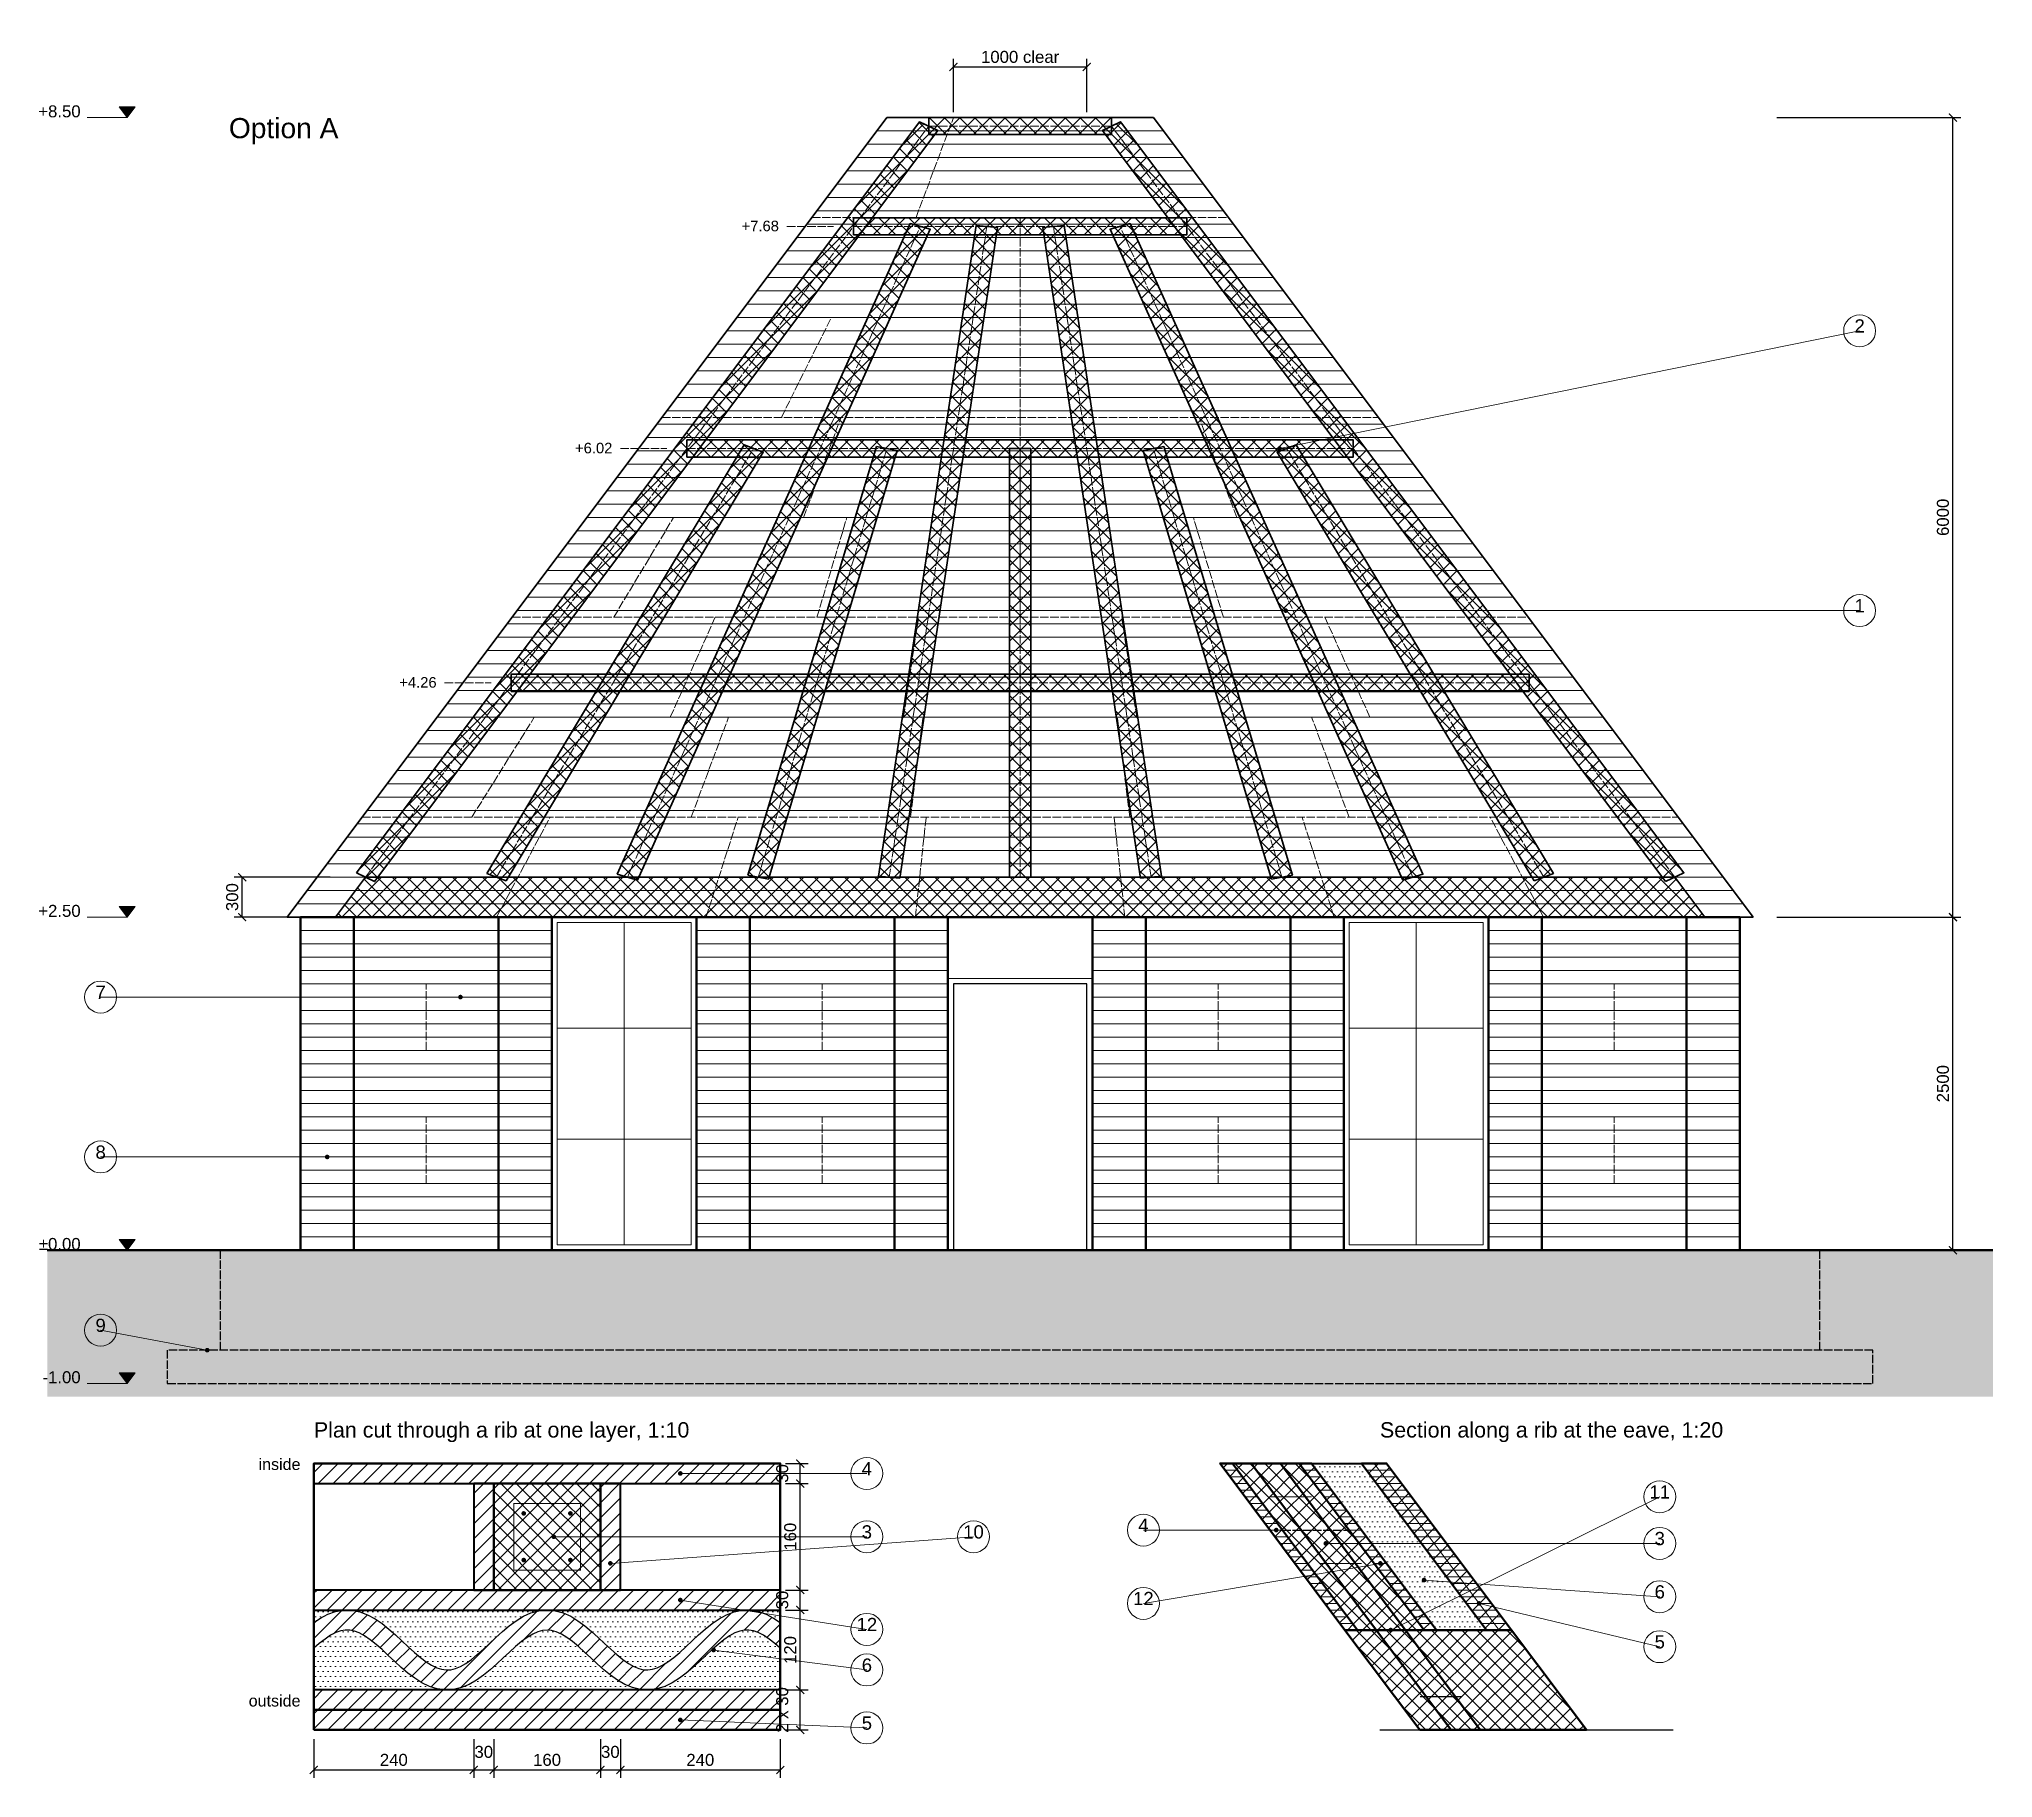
# Model space of a CAD drawing. Header units: millimetres. Extents: x -7362 to 7300, y -6460 to 6589.
import ezdxf
from ezdxf.enums import TextEntityAlignment as Align

# ---------------------------------------------------------------- set-up
doc = ezdxf.new("R2010")
doc.units = ezdxf.units.MM
doc.linetypes.add('DASHED', pattern=[1.524, 1.27, -0.254])
for name, color, linetype, lineweight in [('ANNOTATION', 4, 'CONTINUOUS', 18), ('BACKGROUND', 9, 'CONTINUOUS', 13), ('DIMS', 3, 'CONTINUOUS', 18), ('HATCH-CAST', 7, 'CONTINUOUS', 9), ('HATCH-EARTH', 8, 'CONTINUOUS', 9), ('HATCH-INSULATION', 7, 'Continuous', 9), ('HATCH-PRINTED', 7, 'CONTINUOUS', 9), ('HIDDEN-AXIS', 8, 'DASHED', 18), ('LINES', 7, 'CONTINUOUS', 25), ('OUTLINE-CUT', 7, 'CONTINUOUS', 50), ('OUTLINE-FINE', 7, 'CONTINUOUS', 25), ('PRINT-LAYERS', 7, 'CONTINUOUS', 9), ('PRINTED-BEAD', 7, 'CONTINUOUS', 25), ('REBAR', 1, 'CONTINUOUS', 0), ('TEXT', 7, 'CONTINUOUS', 18)]:
    doc.layers.add(name, color=color, linetype=linetype, lineweight=lineweight)
doc.styles.get("Standard").update_dxf_attribs({"font": 'arial.ttf'})
doc.dimstyles.new('PYR-1-50', dxfattribs={"dimscale": 50, "dimtxt": 1.8, "dimasz": 1.2, "dimexe": 1.2, "dimexo": 0.8, "dimgap": 0.6, "dimtad": 1, "dimdec": 0, "dimtxsty": 'Standard', "dimblk": 'ARCHTICK', "dimcen": 2.5, "dimclrd": 3, "dimclre": 3, "dimclrt": 7, "dimazin": 3, "dimtfac": 1, "dimtmove": 0, "dimatfit": 3})

msp = doc.modelspace()

# ---------------------------------------------------------------- texts
at = {"layer": 'ANNOTATION', "ltscale": 50}
for s, p in [('+8.50', (-7050, 5975)), ('+2.50', (-7050, -25)), ('±0.00', (-7050, -2525)), ('-1.00', (-7050, -3525))]:
    msp.add_text(s, height=90, dxfattribs=at).set_placement(p, align=Align.BOTTOM_RIGHT)
for s, height, p in [('2', 99.4, (6300, 4356.8)), ('1', 99.4, (6300, 2256.8)), ('7', 99.4, (-6900, -643.2)), ('8', 99.4, (-6900, -1843.2)), ('9', 99.4, (-6900, -3143.2)), ('4', 99.4, (-1150, -4218.2)), ('11', 99.36, (4800, -4393.2)), ('4', 99.4, (925, -4643.2)), ('3', 99.4, (-1150, -4693.2)), ('10', 99.36, (-350, -4693.2)), ('3', 99.4, (4800, -4743.2)), ('12', 99.36, (925, -5193.2)), ('6', 99.4, (4800, -5143.2)), ('12', 99.36, (-1150, -5388.2)), ('5', 99.4, (4800, -5518.2)), ('6', 99.4, (-1150, -5693.2)), ('5', 99.4, (-1150, -6128.2))]:
    msp.add_text(s, height=height, dxfattribs=at).set_placement(p, align=Align.BOTTOM_CENTER)
at = {"layer": 'TEXT', "ltscale": 50}
for s, height, p in [('Option A', 151.2, (-5937.5, 5800)), ('Plan cut through a rib at one layer, 1:10', 115.2, (-5300, -3940)), ('Section along a rib at the eave, 1:20', 115.2, (2700, -3940))]:
    msp.add_text(s, height=height, dxfattribs=at).set_placement(p, align=Align.BOTTOM_LEFT)
for s, height, p in [('+7.68', 79.2, (-1810, 5123.3)), ('+6.02', 79.2, (-3060, 3456.7)), ('+4.26', 79.2, (-4378.8, 1698.3)), ('inside', 86.4, (-5400, -4175)), ('outside', 86.4, (-5400, -5950))]:
    msp.add_text(s, height=height, dxfattribs=at).set_placement(p, align=Align.BOTTOM_RIGHT)

# ---------------------------------------------------------------- blocks, each defined once
blk = doc.blocks.new('_ARCHTICK')
at = {"color": 0, "linetype": 'BYBLOCK', "const_width": 0.15}
blk.add_lwpolyline([(-0.5, -0.5), (0.5, 0.5)], dxfattribs=at)

# ---------------------------------------------------------------- dimensions: what is measured, and where the dimension line sits
at = {"layer": 'DIMS'}
msp.add_linear_dim(base=(-500, 6380), p1=(-500, 6000), p2=(500, 6000), text='<> clear', dimstyle='PYR-1-50', dxfattribs=at).render()
for base, p1, p2 in [((7000, 0), (5637.5, 0), (5637.5, 6000)), ((-5837.5, 0), (-5137.5, 0), (-5137.5, 300)), ((7000, -2500), (6100, -2500), (6100, 0))]:
    msp.add_linear_dim(base=base, p1=p1, p2=p2, angle=90, dimstyle='PYR-1-50', dxfattribs=at).render()
for base, p1, p2 in [((-1650, -4250), (-1800, -4250), (-1800, -4100)), ((-1650, -5050), (-1800, -5050), (-1800, -4250)), ((-1650, -5200), (-1800, -5200), (-1800, -5050)), ((-1650, -5800), (-1800, -5800), (-1800, -5200))]:
    msp.add_linear_dim(base=base, p1=p1, p2=p2, angle=90, dimstyle='PYR-1-50', override={"dimlfac": 0.2}, dxfattribs=at).render()
msp.add_linear_dim(base=(-1650, -6100), p1=(-1800, -6100), p2=(-1800, -5800), angle=90, text='2 x 30', dimstyle='PYR-1-50', override={"dimlfac": 0.2}, dxfattribs=at).render()
for base, p1, p2 in [((-5300, -6400), (-5300, -6130), (-4100, -6130)), ((-4100, -6400), (-4100, -6130), (-3950, -6130)), ((-3950, -6400), (-3950, -6130), (-3150, -6130)), ((-3150, -6400), (-3150, -6130), (-3000, -6130)), ((-3000, -6400), (-3000, -6130), (-1800, -6130))]:
    msp.add_linear_dim(base=base, p1=p1, p2=p2, dimstyle='PYR-1-50', override={"dimlfac": 0.2}, dxfattribs=at).render()

# ---------------------------------------------------------------- hatches: boundary and pattern name
at = {"layer": 'ANNOTATION', "ltscale": 50}
h = msp.add_hatch(color=7, dxfattribs=at)
h.dxf.hatch_style = 1
h.paths.add_polyline_path([(-6700, 6000), (-6760, 6080), (-6640, 6080)])
h = msp.add_hatch(color=7, dxfattribs=at)
h.dxf.hatch_style = 1
edge = h.paths.add_edge_path()
edge.add_arc((1946.5, 3516.7), 17.5, 0, 360)
h = msp.add_hatch(color=7, dxfattribs=at)
h.dxf.hatch_style = 1
edge = h.paths.add_edge_path()
edge.add_arc((1992.7, 2300), 17.5, 0, 360)
h = msp.add_hatch(color=7, dxfattribs=at)
h.dxf.hatch_style = 1
h.paths.add_polyline_path([(-6700, 0), (-6760, 80), (-6640, 80)])
h = msp.add_hatch(color=7, dxfattribs=at)
h.dxf.hatch_style = 1
edge = h.paths.add_edge_path()
edge.add_arc((-4200, -600), 17.5, 0, 360)
h = msp.add_hatch(color=7, dxfattribs=at)
h.dxf.hatch_style = 1
edge = h.paths.add_edge_path()
edge.add_arc((-5200, -1800), 17.5, 0, 360)
h = msp.add_hatch(color=7, dxfattribs=at)
h.dxf.hatch_style = 1
h.paths.add_polyline_path([(-6700, -2500), (-6760, -2420), (-6640, -2420)])
h = msp.add_hatch(color=7, dxfattribs=at)
h.dxf.hatch_style = 1
edge = h.paths.add_edge_path()
edge.add_arc((-6100, -3250), 17.5, 0, 360)
h = msp.add_hatch(color=7, dxfattribs=at)
h.dxf.hatch_style = 1
h.paths.add_polyline_path([(-6700, -3500), (-6760, -3420), (-6640, -3420)])
h = msp.add_hatch(color=7, dxfattribs=at)
h.dxf.hatch_style = 1
edge = h.paths.add_edge_path()
edge.add_arc((-2550, -4175), 17.5, 0, 360)
h = msp.add_hatch(color=7, dxfattribs=at)
h.dxf.hatch_style = 1
edge = h.paths.add_edge_path()
edge.add_arc((-3500, -4650), 17.5, 0, 360)
h = msp.add_hatch(color=7, dxfattribs=at)
h.dxf.hatch_style = 1
edge = h.paths.add_edge_path()
edge.add_arc((1921.9, -4600), 17.5, 0, 360)
h = msp.add_hatch(color=7, dxfattribs=at)
h.dxf.hatch_style = 1
edge = h.paths.add_edge_path()
edge.add_arc((2293.8, -4700), 17.5, 0, 360)
h = msp.add_hatch(color=7, dxfattribs=at)
h.dxf.hatch_style = 1
edge = h.paths.add_edge_path()
edge.add_arc((-3075, -4850), 17.5, 0, 360)
h = msp.add_hatch(color=7, dxfattribs=at)
h.dxf.hatch_style = 1
edge = h.paths.add_edge_path()
edge.add_arc((2703.1, -4850), 17.5, 0, 360)
h = msp.add_hatch(color=7, dxfattribs=at)
h.dxf.hatch_style = 1
edge = h.paths.add_edge_path()
edge.add_arc((3031.2, -4975), 17.5, 0, 360)
h = msp.add_hatch(color=7, dxfattribs=at)
h.dxf.hatch_style = 1
edge = h.paths.add_edge_path()
edge.add_arc((-2550, -5125), 17.5, 0, 360)
h = msp.add_hatch(color=7, dxfattribs=at)
h.dxf.hatch_style = 1
edge = h.paths.add_edge_path()
edge.add_arc((3443.8, -5150), 17.5, 0, 360)
h = msp.add_hatch(color=7, dxfattribs=at)
h.dxf.hatch_style = 1
edge = h.paths.add_edge_path()
edge.add_arc((2781.2, -5350), 17.5, 0, 360)
h = msp.add_hatch(color=7, dxfattribs=at)
h.dxf.hatch_style = 1
edge = h.paths.add_edge_path()
edge.add_arc((-2300, -5500), 17.5, 0, 360)
h = msp.add_hatch(color=7, dxfattribs=at)
h.dxf.hatch_style = 1
edge = h.paths.add_edge_path()
edge.add_arc((-2550, -6025), 17.5, 0, 360)
at = {"layer": 'HATCH-CAST', "ltscale": 50}
h = msp.add_hatch(dxfattribs=at)
h.set_pattern_fill('ANSI37', scale=25.197)
h.paths.add_polyline_path([(-3677.5, 1822.3), (-3818.8, 1822.3), (-3818.8, 1694.3), (-3773.5, 1694.3), (-4819.2, 300), (-4912.5, 300), (-4981.1, 332.9), (-754.1, 5968.9), (-685.5, 5936), (-685.5, 5872), (-640.2, 5872), (-1108.7, 5247.3), (-1250, 5247.3), (-1250, 5119.3), (-1204.7, 5119.3), (-2358.7, 3580.7), (-2500, 3580.7), (-2500, 3452.7), (-2454.7, 3452.7)])
h = msp.add_hatch(dxfattribs=at)
h.set_pattern_fill('ANSI37', scale=25.197)
h.paths.add_polyline_path([(685.5, 5872), (-685.5, 5872), (-685.5, 6000), (685.5, 6000)])
h = msp.add_hatch(dxfattribs=at)
h.set_pattern_fill('ANSI37', scale=25.197)
h.paths.add_polyline_path([(3773.5, 1694.3), (3818.8, 1694.3), (3818.8, 1822.3), (3677.5, 1822.3), (2454.7, 3452.7), (2500, 3452.7), (2500, 3580.7), (2358.7, 3580.7), (1204.7, 5119.3), (1250, 5119.3), (1250, 5247.3), (1108.7, 5247.3), (640.2, 5872), (685.5, 5872), (685.5, 5936), (754.1, 5968.9), (4981.1, 332.9), (4912.5, 300), (4819.2, 300)])
h = msp.add_hatch(dxfattribs=at)
h.set_pattern_fill('ANSI37', scale=25.197)
h.paths.add_polyline_path([(-1250, 5247.3), (1250, 5247.3), (1250, 5119.3), (-1250, 5119.3)])
h = msp.add_hatch(dxfattribs=at)
h.set_pattern_fill('ANSI37', scale=25.197)
h.paths.add_polyline_path([(-1556.2, 3580.7), (-863.8, 5119.3), (-693.8, 5119.3), (-1386.2, 3580.7)])
h = msp.add_hatch(dxfattribs=at)
h.set_pattern_fill('ANSI37', scale=25.197)
h.paths.add_polyline_path([(-571, 3580.7), (-340.2, 5119.3), (-179, 5119.3), (-409.8, 3580.7)])
h = msp.add_hatch(dxfattribs=at)
h.set_pattern_fill('ANSI37', scale=25.197)
h.paths.add_polyline_path([(409.8, 3580.7), (179, 5119.3), (340.2, 5119.3), (571, 3580.7)])
h = msp.add_hatch(dxfattribs=at)
h.set_pattern_fill('ANSI37', scale=25.197)
h.paths.add_polyline_path([(1386.2, 3580.7), (693.8, 5119.3), (863.8, 5119.3), (1556.2, 3580.7)])
h = msp.add_hatch(dxfattribs=at)
h.set_pattern_fill('ANSI37', scale=25.197)
h.paths.add_polyline_path([(2500, 3580.7), (2500, 3452.7), (-2500, 3452.7), (-2500, 3580.7)])
h = msp.add_hatch(dxfattribs=at)
h.set_pattern_fill('ANSI37', scale=25.197)
h.paths.add_polyline_path([(-2127.1, 3452.7), (-1949.7, 3452.7), (-2927.9, 1822.3), (-3105.3, 1822.3)])
h = msp.add_hatch(dxfattribs=at)
h.set_pattern_fill('ANSI37', scale=25.197)
h.paths.add_polyline_path([(-1613.8, 3452.7), (-1443.8, 3452.7), (-2177.4, 1822.3), (-2347.5, 1822.3)])
h = msp.add_hatch(dxfattribs=at)
h.set_pattern_fill('ANSI37', scale=25.197)
h.paths.add_polyline_path([(-1101.5, 3452.7), (-936.9, 3452.7), (-1426, 1822.3), (-1590.6, 1822.3)])
h = msp.add_hatch(dxfattribs=at)
h.set_pattern_fill('ANSI37', scale=25.197)
h.paths.add_polyline_path([(-429, 3452.7), (-673.6, 1822.3), (-834.7, 1822.3), (-590.2, 3452.7)])
h = msp.add_hatch(dxfattribs=at)
h.set_pattern_fill('ANSI37', scale=25.197)
h.paths.add_polyline_path([(-80, 3452.7), (80, 3452.7), (80, 1822.3), (-80, 1822.3)])
h = msp.add_hatch(dxfattribs=at)
h.set_pattern_fill('ANSI37', scale=25.197)
h.paths.add_polyline_path([(429, 3452.7), (590.2, 3452.7), (834.7, 1822.3), (673.6, 1822.3)])
h = msp.add_hatch(dxfattribs=at)
h.set_pattern_fill('ANSI37', scale=25.197)
h.paths.add_polyline_path([(936.9, 3452.7), (1101.5, 3452.7), (1590.6, 1822.3), (1426, 1822.3)])
h = msp.add_hatch(dxfattribs=at)
h.set_pattern_fill('ANSI37', scale=25.197)
h.paths.add_polyline_path([(1613.8, 3452.7), (2347.5, 1822.3), (2177.4, 1822.3), (1443.8, 3452.7)])
h = msp.add_hatch(dxfattribs=at)
h.set_pattern_fill('ANSI37', scale=25.197)
h.paths.add_polyline_path([(1949.7, 3452.7), (2127.1, 3452.7), (3105.3, 1822.3), (2927.9, 1822.3)])
h = msp.add_hatch(dxfattribs=at)
h.set_pattern_fill('ANSI37', scale=25.197)
h.paths.add_polyline_path([(3818.8, 1694.3), (-3818.8, 1694.3), (-3818.8, 1822.3), (3818.8, 1822.3)])
h = msp.add_hatch(dxfattribs=at)
h.set_pattern_fill('ANSI37', scale=25.197)
h.paths.add_polyline_path([(-3841.3, 300), (-3930, 300), (-4002.1, 327.7), (-3182.1, 1694.3), (-3004.7, 1694.3)])
h = msp.add_hatch(dxfattribs=at)
h.set_pattern_fill('ANSI37', scale=25.197)
h.paths.add_polyline_path([(-2405.1, 1694.3), (-2235, 1694.3), (-2862.5, 300), (-2947.5, 300), (-3022.8, 321.7)])
h = msp.add_hatch(dxfattribs=at)
h.set_pattern_fill('ANSI37', scale=25.197)
h.paths.add_polyline_path([(-1965, 300), (-2042.8, 314.9), (-1629, 1694.3), (-1464.4, 1694.3), (-1882.7, 300)])
h = msp.add_hatch(dxfattribs=at)
h.set_pattern_fill('ANSI37', scale=25.197)
h.paths.add_polyline_path([(-901.9, 300), (-982.5, 300), (-1061.9, 307.6), (-853.9, 1694.3), (-692.8, 1694.3)])
h = msp.add_hatch(dxfattribs=at)
h.set_pattern_fill('ANSI37', scale=25.197)
h.paths.add_polyline_path([(80, 1694.3), (80, 300), (-80, 300), (-80, 1694.3)])
h = msp.add_hatch(dxfattribs=at)
h.set_pattern_fill('ANSI37', scale=25.197)
h.paths.add_polyline_path([(901.9, 300), (692.8, 1694.3), (853.9, 1694.3), (1061.9, 307.6), (982.5, 300)])
h = msp.add_hatch(dxfattribs=at)
h.set_pattern_fill('ANSI37', scale=25.197)
h.paths.add_polyline_path([(1965, 300), (1882.7, 300), (1464.4, 1694.3), (1629, 1694.3), (2042.8, 314.9)])
h = msp.add_hatch(dxfattribs=at)
h.set_pattern_fill('ANSI37', scale=25.197)
h.paths.add_polyline_path([(3022.8, 321.7), (2947.5, 300), (2862.5, 300), (2235, 1694.3), (2405.1, 1694.3)])
h = msp.add_hatch(dxfattribs=at)
h.set_pattern_fill('ANSI37', scale=25.197)
h.paths.add_polyline_path([(4002.1, 327.7), (3930, 300), (3841.3, 300), (3004.7, 1694.3), (3182.1, 1694.3)])
h = msp.add_hatch(dxfattribs=at)
h.set_pattern_fill('ANSI37', scale=25.197)
h.paths.add_polyline_path([(-5137.5, 0), (-4912.5, 300), (4912.5, 300), (5137.5, 0)])
h = msp.add_hatch(dxfattribs=at)
h.set_pattern_fill('ANSI37', scale=25.197)
h.paths.add_polyline_path([(2531.2, -5350), (1593.8, -4100), (2093.8, -4100), (3031.2, -5350)])
h = msp.add_hatch(dxfattribs=at)
h.set_pattern_fill('ANSI37', scale=25.197)
h.paths.add_polyline_path([(-3150, -4250), (-3150, -5050), (-3950, -5050), (-3950, -4250)])
h = msp.add_hatch(dxfattribs=at)
h.set_pattern_fill('ANSI37', scale=25.197)
h.paths.add_polyline_path([(2437.5, -5350), (2531.2, -5350), (3031.2, -5350), (3687.5, -5350), (4250, -6100), (3000, -6100)])
at = {"layer": 'HATCH-EARTH', "ltscale": 50}
h = msp.add_hatch(dxfattribs=at)
h.set_pattern_fill('EARTH', scale=37.795)
h.paths.add_polyline_path([(5400, -2500), (7300, -2500), (7300, -3600), (-7300, -3600), (-7300, -2500), (-5400, -2500), (-5000, -2500), (-3914.3, -2500), (-3514.3, -2500), (-2428.6, -2500), (-2028.6, -2500), (-942.9, -2500), (-542.9, -2500), (-500, -2500), (500, -2500), (542.9, -2500), (942.9, -2500), (2028.6, -2500), (2428.6, -2500), (3514.3, -2500), (3914.3, -2500), (5000, -2500)])
at = {"layer": 'HATCH-INSULATION', "ltscale": 50}
h = msp.add_hatch(dxfattribs=at)
h.set_pattern_fill('DOTS', scale=23.622)
h.paths.add_polyline_path([(2562.5, -4100), (3500, -5350), (3125, -5350), (2187.5, -4100)])
h = msp.add_hatch(dxfattribs=at)
h.set_pattern_fill('DOTS', scale=23.622)
h.paths.add_polyline_path([(-4160.4, -5600.7), (-4200.6, -5623.8), (-4238.2, -5639.3), (-4273.3, -5647.7), (-4307.1, -5649.5), (-4341.2, -5645), (-4377.3, -5633.7), (-4416, -5615), (-4457.2, -5588.9), (-4500.5, -5556.1), (-4545.3, -5517.8), (-4591.5, -5475.5), (-4638.8, -5431.1), (-4687.2, -5386.1), (-4736.8, -5342.4), (-4787.9, -5301.7), (-4840.9, -5265.6), (-4896.2, -5235.6), (-4954.2, -5213.7), (-5014.5, -5201.6), (-5075.8, -5200.7), (-5136.4, -5211.1), (-5194.8, -5231.6), (-5250.5, -5260.4), (-5300, -5293.1), (-5300, -5200), (-3553.5, -5200), (-3611.1, -5205.4), (-3670.5, -5221.8), (-3727.4, -5247.3), (-3781.7, -5280.1), (-3833.8, -5318.4), (-3884.2, -5360.6), (-3933.3, -5405), (-3981.3, -5450), (-4028.1, -5493.7), (-4073.7, -5534.5), (-4118, -5570.6)])
h = msp.add_hatch(dxfattribs=at)
h.set_pattern_fill('DOTS', scale=23.622)
h.paths.add_polyline_path([(-2461.2, -5431.1), (-2508.5, -5475.5), (-2554.7, -5517.8), (-2599.5, -5556.1), (-2642.8, -5588.9), (-2684, -5615), (-2722.7, -5633.7), (-2758.8, -5645), (-2792.9, -5649.5), (-2826.7, -5647.7), (-2861.8, -5639.3), (-2899.4, -5623.8), (-2939.6, -5600.7), (-2982, -5570.6), (-3026.3, -5534.5), (-3071.9, -5493.7), (-3118.7, -5450), (-3166.7, -5405), (-3215.8, -5360.6), (-3266.2, -5318.4), (-3318.3, -5280.1), (-3372.6, -5247.3), (-3429.5, -5221.8), (-3488.9, -5205.4), (-3546.5, -5200), (-1800, -5200), (-1800, -5293.1), (-1849.5, -5260.4), (-1905.2, -5231.6), (-1963.6, -5211.1), (-2024.2, -5200.7), (-2085.5, -5201.6), (-2145.8, -5213.7), (-2203.8, -5235.6), (-2259.1, -5265.6), (-2312.1, -5301.7), (-2363.2, -5342.4), (-2412.8, -5386.1)])
h = msp.add_hatch(dxfattribs=at)
h.set_pattern_fill('DOTS', scale=23.622)
h.paths.add_polyline_path([(-4833.2, -5457.5), (-4787.8, -5497.4), (-4741.2, -5540.7), (-4693.5, -5585.5), (-4644.7, -5630.2), (-4594.5, -5673), (-4542.8, -5712.2), (-4489, -5746.3), (-4432.7, -5773.5), (-4373.8, -5792), (-4313.5, -5800), (-5300, -5800), (-5300, -5486.5), (-5259.8, -5451.6), (-5216.2, -5417.5), (-5174.5, -5389.9), (-5135.2, -5369.6), (-5098.6, -5356.8), (-5064.2, -5350.9), (-5030.5, -5351.4), (-4995.8, -5358.3), (-4958.8, -5372.3), (-4919.1, -5393.8), (-4877.1, -5422.5)])
h = msp.add_hatch(dxfattribs=at)
h.set_pattern_fill('DOTS', scale=23.622)
h.paths.add_polyline_path([(-3657.6, -5380.5), (-3619.5, -5363.3), (-3583.9, -5353.5), (-3550, -5350.3), (-3516.1, -5353.5), (-3480.5, -5363.3), (-3442.4, -5380.5), (-3401.7, -5405), (-3358.8, -5436.5), (-3314.2, -5473.8), (-3268.3, -5515.3), (-3221.3, -5559.5), (-3173.1, -5604.5), (-3123.7, -5648.5), (-3073, -5690), (-3020.4, -5727.3), (-2965.6, -5758.7), (-2908.2, -5782.5), (-2848.3, -5796.8), (-2788.4, -5800), (-4311.6, -5800), (-4251.7, -5796.8), (-4191.8, -5782.5), (-4134.4, -5758.7), (-4079.6, -5727.3), (-4027, -5690), (-3976.3, -5648.5), (-3926.9, -5604.5), (-3878.7, -5559.5), (-3831.7, -5515.3), (-3785.8, -5473.8), (-3741.2, -5436.5), (-3698.3, -5405)])
h = msp.add_hatch(dxfattribs=at)
h.set_pattern_fill('DOTS', scale=23.622)
h.paths.add_polyline_path([(-2180.9, -5393.8), (-2141.2, -5372.3), (-2104.2, -5358.3), (-2069.5, -5351.4), (-2035.8, -5350.9), (-2001.4, -5356.8), (-1964.8, -5369.6), (-1925.5, -5389.9), (-1883.8, -5417.5), (-1840.2, -5451.6), (-1800, -5486.5), (-1800, -5800), (-2786.5, -5800), (-2726.2, -5792), (-2667.3, -5773.5), (-2611, -5746.3), (-2557.2, -5712.2), (-2505.5, -5673), (-2455.3, -5630.2), (-2406.5, -5585.5), (-2358.8, -5540.7), (-2312.2, -5497.4), (-2266.8, -5457.5), (-2222.9, -5422.5)])
at = {"layer": 'HATCH-PRINTED', "ltscale": 50}
h = msp.add_hatch(dxfattribs=at)
h.set_pattern_fill('ANSI31', scale=25.197)
h.paths.add_polyline_path([(-5300, -4250), (-5300, -4100), (-1800, -4100), (-1800, -4250), (-3000, -4250), (-3150, -4250), (-3950, -4250), (-4100, -4250)])
h = msp.add_hatch(dxfattribs=at)
h.set_pattern_fill('ANSI31', scale=25.197)
h.paths.add_polyline_path([(1500, -4100), (1593.8, -4100), (2531.2, -5350), (2437.5, -5350)])
h = msp.add_hatch(dxfattribs=at)
h.set_pattern_fill('ANSI31', scale=25.197)
h.paths.add_polyline_path([(3031.2, -5350), (2093.8, -4100), (2187.5, -4100), (3125, -5350)])
h = msp.add_hatch(dxfattribs=at)
h.set_pattern_fill('ANSI31', scale=25.197)
h.paths.add_polyline_path([(3687.5, -5350), (3500, -5350), (2562.5, -4100), (2750, -4100)])
h = msp.add_hatch(dxfattribs=at)
h.set_pattern_fill('ANSI31', scale=25.197)
h.paths.add_polyline_path([(-4100, -5050), (-4100, -4250), (-3950, -4250), (-3950, -5050)])
h = msp.add_hatch(dxfattribs=at)
h.set_pattern_fill('ANSI31', scale=25.197)
h.paths.add_polyline_path([(-3150, -5050), (-3150, -4250), (-3000, -4250), (-3000, -5050)])
h = msp.add_hatch(dxfattribs=at)
h.set_pattern_fill('ANSI31', scale=25.197)
h.paths.add_polyline_path([(-4100, -5050), (-3950, -5050), (-3150, -5050), (-3000, -5050), (-1800, -5050), (-1800, -5200), (-5300, -5200), (-5300, -5050)])
h = msp.add_hatch(dxfattribs=at)
h.set_pattern_fill('ANSI31', scale=25.197)
h.paths.add_polyline_path([(-4545.3, -5517.8), (-4500.5, -5556.1), (-4457.2, -5588.9), (-4416, -5615), (-4377.3, -5633.7), (-4341.2, -5645), (-4307.1, -5649.5), (-4273.3, -5647.7), (-4238.2, -5639.3), (-4200.6, -5623.8), (-4160.4, -5600.7), (-4118, -5570.6), (-4073.7, -5534.5), (-4028.1, -5493.7), (-3981.3, -5450), (-3933.3, -5405), (-3884.2, -5360.6), (-3833.8, -5318.4), (-3781.7, -5280.1), (-3727.4, -5247.3), (-3670.5, -5221.8), (-3611.1, -5205.4), (-3553.5, -5200), (-3546.5, -5200), (-3488.9, -5205.4), (-3429.5, -5221.8), (-3372.6, -5247.3), (-3318.3, -5280.1), (-3266.2, -5318.4), (-3215.8, -5360.6), (-3166.7, -5405), (-3118.7, -5450), (-3071.9, -5493.7), (-3026.3, -5534.5), (-2982, -5570.6), (-2939.6, -5600.7), (-2899.4, -5623.8), (-2861.8, -5639.3), (-2826.7, -5647.7), (-2792.9, -5649.5), (-2758.8, -5645), (-2722.7, -5633.7), (-2684, -5615), (-2642.8, -5588.9), (-2599.5, -5556.1), (-2554.7, -5517.8), (-2508.5, -5475.5), (-2461.2, -5431.1), (-2412.8, -5386.1), (-2363.2, -5342.4), (-2312.1, -5301.7), (-2259.1, -5265.6), (-2203.8, -5235.6), (-2145.8, -5213.7), (-2085.5, -5201.6), (-2024.2, -5200.7), (-1963.6, -5211.1), (-1905.2, -5231.6), (-1849.5, -5260.4), (-1800, -5293.1), (-1800, -5486.5), (-1840.2, -5451.6), (-1883.8, -5417.5), (-1925.5, -5389.9), (-1964.8, -5369.6), (-2001.4, -5356.8), (-2035.8, -5350.9), (-2069.5, -5351.4), (-2104.2, -5358.3), (-2141.2, -5372.3), (-2180.9, -5393.8), (-2222.9, -5422.5), (-2266.8, -5457.5), (-2312.2, -5497.4), (-2358.8, -5540.7), (-2406.5, -5585.5), (-2455.3, -5630.2), (-2505.5, -5673), (-2557.2, -5712.2), (-2611, -5746.3), (-2667.3, -5773.5), (-2726.2, -5792), (-2786.5, -5800), (-2788.4, -5800), (-2848.3, -5796.8), (-2908.2, -5782.5), (-2965.6, -5758.7), (-3020.4, -5727.3), (-3073, -5690), (-3123.7, -5648.5), (-3173.1, -5604.5), (-3221.3, -5559.5), (-3268.3, -5515.3), (-3314.2, -5473.8), (-3358.8, -5436.5), (-3401.7, -5405), (-3442.4, -5380.5), (-3480.5, -5363.3), (-3516.1, -5353.5), (-3550, -5350.3), (-3583.9, -5353.5), (-3619.5, -5363.3), (-3657.6, -5380.5), (-3698.3, -5405), (-3741.2, -5436.5), (-3785.8, -5473.8), (-3831.7, -5515.3), (-3878.7, -5559.5), (-3926.9, -5604.5), (-3976.3, -5648.5), (-4027, -5690), (-4079.6, -5727.3), (-4134.4, -5758.7), (-4191.8, -5782.5), (-4251.7, -5796.8), (-4311.6, -5800), (-4313.5, -5800), (-4373.8, -5792), (-4432.7, -5773.5), (-4489, -5746.3), (-4542.8, -5712.2), (-4594.5, -5673), (-4644.7, -5630.2), (-4693.5, -5585.5), (-4741.2, -5540.7), (-4787.8, -5497.4), (-4833.2, -5457.5), (-4877.1, -5422.5), (-4919.1, -5393.8), (-4958.8, -5372.3), (-4995.8, -5358.3), (-5030.5, -5351.4), (-5064.2, -5350.9), (-5098.6, -5356.8), (-5135.2, -5369.6), (-5174.5, -5389.9), (-5216.2, -5417.5), (-5259.8, -5451.6), (-5300, -5486.5), (-5300, -5293.1), (-5250.5, -5260.4), (-5194.8, -5231.6), (-5136.4, -5211.1), (-5075.8, -5200.7), (-5014.5, -5201.6), (-4954.2, -5213.7), (-4896.2, -5235.6), (-4840.9, -5265.6), (-4787.9, -5301.7), (-4736.8, -5342.4), (-4687.2, -5386.1), (-4638.8, -5431.1), (-4591.5, -5475.5)])
h = msp.add_hatch(dxfattribs=at)
h.set_pattern_fill('ANSI31', scale=25.197)
h.paths.add_polyline_path([(-1800, -5950), (-5300, -5950), (-5300, -5800), (-1800, -5800)])
h = msp.add_hatch(dxfattribs=at)
h.set_pattern_fill('ANSI31', scale=25.197)
h.paths.add_polyline_path([(-1800, -5950), (-1800, -6100), (-5300, -6100), (-5300, -5950)])
at = {"layer": 'REBAR', "ltscale": 50}
h = msp.add_hatch(color=7, dxfattribs=at)
h.dxf.hatch_style = 1
edge = h.paths.add_edge_path()
edge.add_arc((-3725, -4475), 17.5, 0, 360)
h = msp.add_hatch(color=7, dxfattribs=at)
h.dxf.hatch_style = 1
edge = h.paths.add_edge_path()
edge.add_arc((-3375, -4475), 17.5, 0, 360)
h = msp.add_hatch(color=7, dxfattribs=at)
h.dxf.hatch_style = 1
edge = h.paths.add_edge_path()
edge.add_arc((-3725, -4825), 17.5, 0, 360)
h = msp.add_hatch(color=7, dxfattribs=at)
h.dxf.hatch_style = 1
edge = h.paths.add_edge_path()
edge.add_arc((-3375, -4825), 17.5, 0, 360)

# ---------------------------------------------------------------- linework, layer by layer
at = {"layer": 'ANNOTATION', "lineweight": 9, "ltscale": 50}
for points in [[(-6700, 6000), (-6640, 6080), (-6760, 6080)], [(-6700, 0), (-6640, 80), (-6760, 80)], [(-6700, -2500), (-6640, -2420), (-6760, -2420)], [(-6700, -3500), (-6640, -3420), (-6760, -3420)]]:
    msp.add_lwpolyline(points, close=True, dxfattribs=at)
at = {"layer": 'ANNOTATION', "lineweight": 20, "ltscale": 50}
for points in [[(-6700, 6000), (-7000, 6000)], [(6300, 4400), (1946.5, 3516.7)], [(6300, 2300), (1992.7, 2300)], [(-6700, 0), (-7000, 0)], [(-6900, -600), (-4200, -600)], [(-6900, -1800), (-5200, -1800)], [(-6700, -2500), (-7000, -2500)], [(-6900, -3100), (-6100, -3250)], [(-6700, -3500), (-7000, -3500)], [(-1150, -4175), (-2550, -4175)], [(4800, -4350), (2781.2, -5350)], [(-1150, -4650), (-3500, -4650)], [(-350, -4650), (-3075, -4850)], [(925, -4600), (1921.9, -4600)], [(4800, -4700), (2293.8, -4700)], [(925, -5150), (2703.1, -4850)], [(4800, -5100), (3031.2, -4975)], [(-1150, -5345), (-2550, -5125)], [(4800, -5475), (3443.8, -5150)], [(-1150, -5650), (-2300, -5500)], [(-1150, -6085), (-2550, -6025)]]:
    msp.add_lwpolyline(points, dxfattribs=at)
at = {"layer": 'ANNOTATION', "lineweight": 18, "ltscale": 50}
for centre in [(6300, 4400), (6300, 2300), (-6900, -600), (-6900, -1800), (-6900, -3100), (-1150, -4175), (4800, -4350), (-1150, -4650), (-350, -4650), (925, -4600), (4800, -4700), (4800, -5100), (925, -5150), (-1150, -5345), (4800, -5475), (-1150, -5650), (-1150, -6085)]:
    msp.add_circle(centre, 120, dxfattribs=at)
at = {"layer": 'BACKGROUND', "lineweight": 20, "ltscale": 50}
for points in [[(-2971.4, -2460), (-2971.4, -40)], [(2971.4, -2460), (2971.4, -40)]]:
    msp.add_lwpolyline(points, dxfattribs=at)
at = {"layer": 'BACKGROUND', "lineweight": 15, "ltscale": 50}
for points in [[(-3474.3, -833.3), (-2468.6, -833.3)], [(2468.6, -833.3), (3474.3, -833.3)], [(-3474.3, -1666.7), (-2468.6, -1666.7)], [(2468.6, -1666.7), (3474.3, -1666.7)]]:
    msp.add_lwpolyline(points, dxfattribs=at)
at = {"layer": 'HIDDEN-AXIS', "linetype": 'DASHED', "lineweight": 9, "ltscale": 50}
for points in [[(-781.2, 5250), (-500, 6000)], [(-1562.5, 5250), (1562.5, 5250)], [(0, 4500), (0, 5250)], [(-2125, 4500), (2125, 4500)], [(-1791.7, 3750), (-1416.7, 4500)], [(0, 3750), (0, 4500)], [(-2687.5, 3750), (2687.5, 3750)], [(-1625, 3000), (-1343.8, 3750)], [(0, 3000), (0, 3750)], [(1625, 3000), (1343.8, 3750)], [(-3250, 3000), (3250, 3000)], [(-3050, 2250), (-2600, 3000)], [(-1525, 2250), (-1300, 3000)], [(0, 2250), (0, 3000)], [(1525, 2250), (1300, 3000)], [(-3812.5, 2250), (3812.5, 2250)], [(-2625, 1500), (-2287.5, 2250)], [(-875, 1500), (-762.5, 2250)], [(875, 1500), (762.5, 2250)], [(2625, 1500), (2287.5, 2250)], [(-4375, 1500), (4375, 1500)], [(-4114.6, 750), (-3645.8, 1500)], [(-2468.8, 750), (-2187.5, 1500)], [(-822.9, 750), (-729.2, 1500)], [(822.9, 750), (729.2, 1500)], [(2468.8, 750), (2187.5, 1500)], [(-4937.5, 750), (4937.5, 750)], [(-3928.6, 0), (-3526.8, 750)], [(-2357.1, 0), (-2116.1, 750)], [(-785.7, 0), (-705.4, 750)], [(785.7, 0), (705.4, 750)], [(2357.1, 0), (2116.1, 750)], [(3928.6, 0), (3526.8, 750)], [(-5000, -500), (-3914.3, -500)], [(-4457.1, -1000), (-4457.1, -500)], [(-2028.6, -500), (-942.9, -500)], [(-1485.7, -1000), (-1485.7, -500)], [(942.9, -500), (2028.6, -500)], [(1485.7, -1000), (1485.7, -500)], [(3914.3, -500), (5000, -500)], [(4457.1, -1000), (4457.1, -500)], [(-5000, -1000), (-3914.3, -1000)], [(-2028.6, -1000), (-942.9, -1000)], [(942.9, -1000), (2028.6, -1000)], [(3914.3, -1000), (5000, -1000)], [(-5000, -1500), (-3914.3, -1500)], [(-4457.1, -2000), (-4457.1, -1500)], [(-2028.6, -1500), (-942.9, -1500)], [(-1485.7, -2000), (-1485.7, -1500)], [(942.9, -1500), (2028.6, -1500)], [(1485.7, -2000), (1485.7, -1500)], [(3914.3, -1500), (5000, -1500)], [(4457.1, -2000), (4457.1, -1500)], [(-5000, -2000), (-3914.3, -2000)], [(-2028.6, -2000), (-942.9, -2000)], [(942.9, -2000), (2028.6, -2000)], [(3914.3, -2000), (5000, -2000)]]:
    msp.add_lwpolyline(points, dxfattribs=at)
at = {"layer": 'HIDDEN-AXIS', "linetype": 'DASHED', "lineweight": 15, "ltscale": 50}
for points in [[(-1750, 5183.3), (-1400, 5183.3)], [(-3000, 3516.7), (-2650, 3516.7)], [(-4318.8, 1758.3), (-3968.8, 1758.3)]]:
    msp.add_lwpolyline(points, dxfattribs=at)
at = {"layer": 'HIDDEN-AXIS', "linetype": 'DASHED', "lineweight": 25, "ltscale": 50}
for points in [[(-6000, -3250), (-6000, -2500)], [(6000, -3250), (6000, -2500)], [(-6400, -3500), (6400, -3500), (6400, -3250), (-6400, -3250), (-6400, -3500)]]:
    msp.add_lwpolyline(points, dxfattribs=at)
at = {"layer": 'HIDDEN-AXIS', "linetype": 'DASHED', "lineweight": 30, "ltscale": 50}
msp.add_lwpolyline([(1968.8, -4600), (2468.8, -4600)], dxfattribs=at)
at = {"layer": 'LINES', "lineweight": 50, "ltscale": 50}
msp.add_lwpolyline([(-7300, -2500), (7300, -2500)], dxfattribs=at)
at = {"layer": 'LINES', "lineweight": 15, "ltscale": 50}
msp.add_lwpolyline([(3593.8, -5350), (2656.2, -4100)], dxfattribs=at)
at = {"layer": 'LINES', "lineweight": 30, "ltscale": 50}
msp.add_lwpolyline([(2700, -6100), (4900, -6100)], dxfattribs=at)
at = {"layer": 'OUTLINE-CUT', "lineweight": 50, "ltscale": 50}
for points in [[(-5400, -2500), (5400, -2500), (5400, 0), (-5400, 0)], [(-5400, -2500), (-5000, -2500), (-5000, 0), (-5400, 0)], [(-3914.3, -2500), (-3514.3, -2500), (-3514.3, 0), (-3914.3, 0)], [(-2428.6, -2500), (-2028.6, -2500), (-2028.6, 0), (-2428.6, 0)], [(-942.9, -2500), (-542.9, -2500), (-542.9, 0), (-942.9, 0)], [(542.9, -2500), (942.9, -2500), (942.9, 0), (542.9, 0)], [(2028.6, -2500), (2428.6, -2500), (2428.6, 0), (2028.6, 0)], [(3514.3, -2500), (3914.3, -2500), (3914.3, 0), (3514.3, 0)], [(5000, -2500), (5400, -2500), (5400, 0), (5000, 0)], [(-5300, -6100), (-1800, -6100), (-1800, -4100), (-5300, -4100)], [(2437.5, -5350), (1500, -4100), (1593.8, -4100), (2531.2, -5350)], [(2531.2, -5350), (1593.8, -4100), (2093.8, -4100), (3031.2, -5350)], [(3031.2, -5350), (2093.8, -4100), (2187.5, -4100), (3125, -5350)], [(3500, -5350), (2562.5, -4100), (2750, -4100), (3687.5, -5350)], [(-3950, -5050), (-3150, -5050), (-3150, -4250), (-3950, -4250)], [(3000, -6100), (2437.5, -5350), (3687.5, -5350), (4250, -6100)]]:
    msp.add_lwpolyline(points, close=True, dxfattribs=at)
at = {"layer": 'OUTLINE-CUT', "lineweight": 40, "ltscale": 50}
for points in [[(-5300, -4250), (-1800, -4250), (-1800, -4100), (-5300, -4100)], [(3125, -5350), (2187.5, -4100), (2562.5, -4100), (3500, -5350)], [(-4100, -5050), (-3950, -5050), (-3950, -4250), (-4100, -4250)], [(-3150, -5050), (-3000, -5050), (-3000, -4250), (-3150, -4250)], [(-5300, -5200), (-1800, -5200), (-1800, -5050), (-5300, -5050)], [(-5300, -5950), (-1800, -5950), (-1800, -5800), (-5300, -5800)], [(-5300, -6100), (-1800, -6100), (-1800, -5950), (-5300, -5950)]]:
    msp.add_lwpolyline(points, close=True, dxfattribs=at)
at = {"layer": 'OUTLINE-FINE', "lineweight": 35, "ltscale": 50}
for points in [[(-5500, 0), (5500, 0), (1000, 6000), (-1000, 6000)], [(-4981.1, 332.9), (-754.1, 5968.9), (-616.9, 5903.1), (-4843.9, 267.1)], [(-685.5, 5872), (685.5, 5872), (685.5, 6000), (-685.5, 6000)], [(4843.9, 267.1), (616.9, 5903.1), (754.1, 5968.9), (4981.1, 332.9)], [(-3022.8, 321.7), (-825.3, 5205), (-674.7, 5161.7), (-2872.2, 278.3)], [(-1250, 5119.3), (1250, 5119.3), (1250, 5247.3), (-1250, 5247.3)], [(-1061.9, 307.6), (-329.4, 5191), (-170.6, 5175.7), (-903.1, 292.4)], [(903.1, 292.4), (170.6, 5175.7), (329.4, 5191), (1061.9, 307.6)], [(2872.2, 278.3), (674.7, 5161.7), (825.3, 5205), (3022.8, 321.7)], [(-4002.1, 327.7), (-2072.1, 3544.4), (-1927.9, 3489), (-3857.9, 272.3)], [(-2500, 3452.7), (2500, 3452.7), (2500, 3580.7), (-2500, 3580.7)], [(-2042.8, 314.9), (-1077.8, 3531.6), (-922.2, 3501.7), (-1887.2, 285.1)], [(1887.2, 285.1), (922.2, 3501.7), (1077.8, 3531.6), (2042.8, 314.9)], [(3857.9, 272.3), (1927.9, 3489), (2072.1, 3544.4), (4002.1, 327.7)], [(-80, 300), (-80, 3516.7), (80, 3516.7), (80, 300)], [(-3818.8, 1694.3), (3818.8, 1694.3), (3818.8, 1822.3), (-3818.8, 1822.3)], [(-5137.5, 0), (5137.5, 0), (4912.5, 300), (-4912.5, 300)], [(-3514.3, -2500), (-2428.6, -2500), (-2428.6, 0), (-3514.3, 0)], [(2428.6, -2500), (3514.3, -2500), (3514.3, 0), (2428.6, 0)]]:
    msp.add_lwpolyline(points, close=True, dxfattribs=at)
at = {"layer": 'OUTLINE-FINE', "lineweight": 15, "ltscale": 50}
for points in [[(-3474.3, -2460), (-2468.6, -2460), (-2468.6, -40), (-3474.3, -40)], [(2468.6, -2460), (3474.3, -2460), (3474.3, -40), (2468.6, -40)], [(-540, -2500), (540, -2500), (540, -460), (-540, -460)]]:
    msp.add_lwpolyline(points, close=True, dxfattribs=at)
at = {"layer": 'OUTLINE-FINE', "lineweight": 30, "ltscale": 50}
msp.add_lwpolyline([(-500, -2500), (500, -2500), (500, -500), (-500, -500)], close=True, dxfattribs=at)
at = {"layer": 'PRINT-LAYERS', "lineweight": 5, "ltscale": 50}
for points in [[(-1075, 5900), (1075, 5900)], [(-1150, 5800), (1150, 5800)], [(-1300, 5600), (1300, 5600)], [(-1225, 5700), (1225, 5700)], [(-1375, 5500), (1375, 5500)], [(-1525, 5300), (1525, 5300)], [(-1450, 5400), (1450, 5400)], [(-1600, 5200), (1600, 5200)], [(-1750, 5000), (1750, 5000)], [(-1675, 5100), (1675, 5100)], [(-1825, 4900), (1825, 4900)], [(-1975, 4700), (1975, 4700)], [(-1900, 4800), (1900, 4800)], [(-2050, 4600), (2050, 4600)], [(-2200, 4400), (2200, 4400)], [(-2125, 4500), (2125, 4500)], [(-2275, 4300), (2275, 4300)], [(-2350, 4200), (2350, 4200)], [(-2500, 4000), (2500, 4000)], [(-2425, 4100), (2425, 4100)], [(-2575, 3900), (2575, 3900)], [(-2725, 3700), (2725, 3700)], [(-2650, 3800), (2650, 3800)], [(-2800, 3600), (2800, 3600)], [(-2950, 3400), (2950, 3400)], [(-2875, 3500), (2875, 3500)], [(-3025, 3300), (3025, 3300)], [(-3175, 3100), (3175, 3100)], [(-3100, 3200), (3100, 3200)], [(-3250, 3000), (3250, 3000)], [(-3400, 2800), (3400, 2800)], [(-3325, 2900), (3325, 2900)], [(-3475, 2700), (3475, 2700)], [(-3625, 2500), (3625, 2500)], [(-3550, 2600), (3550, 2600)], [(-3700, 2400), (3700, 2400)], [(-3850, 2200), (3850, 2200)], [(-3775, 2300), (3775, 2300)], [(-3925, 2100), (3925, 2100)], [(-4000, 2000), (4000, 2000)], [(-4150, 1800), (4150, 1800)], [(-4075, 1900), (4075, 1900)], [(-4225, 1700), (4225, 1700)], [(-4375, 1500), (4375, 1500)], [(-4300, 1600), (4300, 1600)], [(-4450, 1400), (4450, 1400)], [(-4600, 1200), (4600, 1200)], [(-4525, 1300), (4525, 1300)], [(-4675, 1100), (4675, 1100)], [(-4825, 900), (4825, 900)], [(-4750, 1000), (4750, 1000)], [(-4900, 800), (4900, 800)], [(-5050, 600), (5050, 600)], [(-4975, 700), (4975, 700)], [(-5125, 500), (5125, 500)], [(-5275, 300), (5275, 300)], [(-5200, 400), (5200, 400)], [(-5350, 200), (5350, 200)], [(-5425, 100), (5425, 100)], [(-5400, -100), (-5000, -100)], [(-5000, -100), (-3914.3, -100)], [(-3914.3, -100), (-3514.3, -100)], [(-2428.6, -100), (-2028.6, -100)], [(-2028.6, -100), (-942.9, -100)], [(-942.9, -100), (-542.9, -100)], [(542.9, -100), (942.9, -100)], [(942.9, -100), (2028.6, -100)], [(2028.6, -100), (2428.6, -100)], [(3514.3, -100), (3914.3, -100)], [(3914.3, -100), (5000, -100)], [(5000, -100), (5400, -100)], [(-5400, -200), (-5000, -200)], [(-5000, -200), (-3914.3, -200)], [(-3914.3, -200), (-3514.3, -200)], [(-2428.6, -200), (-2028.6, -200)], [(-2028.6, -200), (-942.9, -200)], [(-942.9, -200), (-542.9, -200)], [(542.9, -200), (942.9, -200)], [(942.9, -200), (2028.6, -200)], [(2028.6, -200), (2428.6, -200)], [(3514.3, -200), (3914.3, -200)], [(3914.3, -200), (5000, -200)], [(5000, -200), (5400, -200)], [(-5400, -300), (-5000, -300)], [(-5400, -400), (-5000, -400)], [(-5000, -300), (-3914.3, -300)], [(-5000, -400), (-3914.3, -400)], [(-3914.3, -300), (-3514.3, -300)], [(-3914.3, -400), (-3514.3, -400)], [(-2428.6, -300), (-2028.6, -300)], [(-2428.6, -400), (-2028.6, -400)], [(-2028.6, -300), (-942.9, -300)], [(-2028.6, -400), (-942.9, -400)], [(-942.9, -300), (-542.9, -300)], [(-942.9, -400), (-542.9, -400)], [(542.9, -300), (942.9, -300)], [(542.9, -400), (942.9, -400)], [(942.9, -300), (2028.6, -300)], [(942.9, -400), (2028.6, -400)], [(2028.6, -300), (2428.6, -300)], [(2028.6, -400), (2428.6, -400)], [(3514.3, -300), (3914.3, -300)], [(3514.3, -400), (3914.3, -400)], [(3914.3, -300), (5000, -300)], [(3914.3, -400), (5000, -400)], [(5000, -300), (5400, -300)], [(5000, -400), (5400, -400)], [(-5400, -500), (-5000, -500)], [(-5000, -500), (-3914.3, -500)], [(-3914.3, -500), (-3514.3, -500)], [(-2428.6, -500), (-2028.6, -500)], [(-2028.6, -500), (-942.9, -500)], [(-942.9, -500), (-542.9, -500)], [(542.9, -500), (942.9, -500)], [(942.9, -500), (2028.6, -500)], [(2028.6, -500), (2428.6, -500)], [(3514.3, -500), (3914.3, -500)], [(3914.3, -500), (5000, -500)], [(5000, -500), (5400, -500)], [(-5400, -600), (-5000, -600)], [(-5400, -700), (-5000, -700)], [(-5000, -600), (-3914.3, -600)], [(-5000, -700), (-3914.3, -700)], [(-3914.3, -600), (-3514.3, -600)], [(-3914.3, -700), (-3514.3, -700)], [(-2428.6, -600), (-2028.6, -600)], [(-2428.6, -700), (-2028.6, -700)], [(-2028.6, -600), (-942.9, -600)], [(-2028.6, -700), (-942.9, -700)], [(-942.9, -600), (-542.9, -600)], [(-942.9, -700), (-542.9, -700)], [(542.9, -600), (942.9, -600)], [(542.9, -700), (942.9, -700)], [(942.9, -600), (2028.6, -600)], [(942.9, -700), (2028.6, -700)], [(2028.6, -600), (2428.6, -600)], [(2028.6, -700), (2428.6, -700)], [(3514.3, -600), (3914.3, -600)], [(3514.3, -700), (3914.3, -700)], [(3914.3, -600), (5000, -600)], [(3914.3, -700), (5000, -700)], [(5000, -600), (5400, -600)], [(5000, -700), (5400, -700)], [(-5400, -800), (-5000, -800)], [(-5000, -800), (-3914.3, -800)], [(-3914.3, -800), (-3514.3, -800)], [(-2428.6, -800), (-2028.6, -800)], [(-2028.6, -800), (-942.9, -800)], [(-942.9, -800), (-542.9, -800)], [(542.9, -800), (942.9, -800)], [(942.9, -800), (2028.6, -800)], [(2028.6, -800), (2428.6, -800)], [(3514.3, -800), (3914.3, -800)], [(3914.3, -800), (5000, -800)], [(5000, -800), (5400, -800)], [(-5400, -900), (-5000, -900)], [(-5400, -1000), (-5000, -1000)], [(-5000, -900), (-3914.3, -900)], [(-5000, -1000), (-3914.3, -1000)], [(-3914.3, -900), (-3514.3, -900)], [(-3914.3, -1000), (-3514.3, -1000)], [(-2428.6, -900), (-2028.6, -900)], [(-2428.6, -1000), (-2028.6, -1000)], [(-2028.6, -900), (-942.9, -900)], [(-2028.6, -1000), (-942.9, -1000)], [(-942.9, -900), (-542.9, -900)], [(-942.9, -1000), (-542.9, -1000)], [(542.9, -900), (942.9, -900)], [(542.9, -1000), (942.9, -1000)], [(942.9, -900), (2028.6, -900)], [(942.9, -1000), (2028.6, -1000)], [(2028.6, -900), (2428.6, -900)], [(2028.6, -1000), (2428.6, -1000)], [(3514.3, -900), (3914.3, -900)], [(3514.3, -1000), (3914.3, -1000)], [(3914.3, -900), (5000, -900)], [(3914.3, -1000), (5000, -1000)], [(5000, -900), (5400, -900)], [(5000, -1000), (5400, -1000)], [(-5400, -1100), (-5000, -1100)], [(-5000, -1100), (-3914.3, -1100)], [(-3914.3, -1100), (-3514.3, -1100)], [(-2428.6, -1100), (-2028.6, -1100)], [(-2028.6, -1100), (-942.9, -1100)], [(-942.9, -1100), (-542.9, -1100)], [(542.9, -1100), (942.9, -1100)], [(942.9, -1100), (2028.6, -1100)], [(2028.6, -1100), (2428.6, -1100)], [(3514.3, -1100), (3914.3, -1100)], [(3914.3, -1100), (5000, -1100)], [(5000, -1100), (5400, -1100)], [(-5400, -1200), (-5000, -1200)], [(-5400, -1300), (-5000, -1300)], [(-5000, -1200), (-3914.3, -1200)], [(-5000, -1300), (-3914.3, -1300)], [(-3914.3, -1200), (-3514.3, -1200)], [(-3914.3, -1300), (-3514.3, -1300)], [(-2428.6, -1200), (-2028.6, -1200)], [(-2428.6, -1300), (-2028.6, -1300)], [(-2028.6, -1200), (-942.9, -1200)], [(-2028.6, -1300), (-942.9, -1300)], [(-942.9, -1200), (-542.9, -1200)], [(-942.9, -1300), (-542.9, -1300)], [(542.9, -1200), (942.9, -1200)], [(542.9, -1300), (942.9, -1300)], [(942.9, -1200), (2028.6, -1200)], [(942.9, -1300), (2028.6, -1300)], [(2028.6, -1200), (2428.6, -1200)], [(2028.6, -1300), (2428.6, -1300)], [(3514.3, -1200), (3914.3, -1200)], [(3514.3, -1300), (3914.3, -1300)], [(3914.3, -1200), (5000, -1200)], [(3914.3, -1300), (5000, -1300)], [(5000, -1200), (5400, -1200)], [(5000, -1300), (5400, -1300)], [(-5400, -1400), (-5000, -1400)], [(-5000, -1400), (-3914.3, -1400)], [(-3914.3, -1400), (-3514.3, -1400)], [(-2428.6, -1400), (-2028.6, -1400)], [(-2028.6, -1400), (-942.9, -1400)], [(-942.9, -1400), (-542.9, -1400)], [(542.9, -1400), (942.9, -1400)], [(942.9, -1400), (2028.6, -1400)], [(2028.6, -1400), (2428.6, -1400)], [(3514.3, -1400), (3914.3, -1400)], [(3914.3, -1400), (5000, -1400)], [(5000, -1400), (5400, -1400)], [(-5400, -1500), (-5000, -1500)], [(-5400, -1600), (-5000, -1600)], [(-5000, -1500), (-3914.3, -1500)], [(-5000, -1600), (-3914.3, -1600)], [(-3914.3, -1500), (-3514.3, -1500)], [(-3914.3, -1600), (-3514.3, -1600)], [(-2428.6, -1500), (-2028.6, -1500)], [(-2428.6, -1600), (-2028.6, -1600)], [(-2028.6, -1500), (-942.9, -1500)], [(-2028.6, -1600), (-942.9, -1600)], [(-942.9, -1500), (-542.9, -1500)], [(-942.9, -1600), (-542.9, -1600)], [(542.9, -1500), (942.9, -1500)], [(542.9, -1600), (942.9, -1600)], [(942.9, -1500), (2028.6, -1500)], [(942.9, -1600), (2028.6, -1600)], [(2028.6, -1500), (2428.6, -1500)], [(2028.6, -1600), (2428.6, -1600)], [(3514.3, -1500), (3914.3, -1500)], [(3514.3, -1600), (3914.3, -1600)], [(3914.3, -1500), (5000, -1500)], [(3914.3, -1600), (5000, -1600)], [(5000, -1500), (5400, -1500)], [(5000, -1600), (5400, -1600)], [(-5400, -1700), (-5000, -1700)], [(-5000, -1700), (-3914.3, -1700)], [(-3914.3, -1700), (-3514.3, -1700)], [(-2428.6, -1700), (-2028.6, -1700)], [(-2028.6, -1700), (-942.9, -1700)], [(-942.9, -1700), (-542.9, -1700)], [(542.9, -1700), (942.9, -1700)], [(942.9, -1700), (2028.6, -1700)], [(2028.6, -1700), (2428.6, -1700)], [(3514.3, -1700), (3914.3, -1700)], [(3914.3, -1700), (5000, -1700)], [(5000, -1700), (5400, -1700)], [(-5400, -1800), (-5000, -1800)], [(-5400, -1900), (-5000, -1900)], [(-5000, -1800), (-3914.3, -1800)], [(-5000, -1900), (-3914.3, -1900)], [(-3914.3, -1800), (-3514.3, -1800)], [(-3914.3, -1900), (-3514.3, -1900)], [(-2428.6, -1800), (-2028.6, -1800)], [(-2428.6, -1900), (-2028.6, -1900)], [(-2028.6, -1800), (-942.9, -1800)], [(-2028.6, -1900), (-942.9, -1900)], [(-942.9, -1800), (-542.9, -1800)], [(-942.9, -1900), (-542.9, -1900)], [(542.9, -1800), (942.9, -1800)], [(542.9, -1900), (942.9, -1900)], [(942.9, -1800), (2028.6, -1800)], [(942.9, -1900), (2028.6, -1900)], [(2028.6, -1800), (2428.6, -1800)], [(2028.6, -1900), (2428.6, -1900)], [(3514.3, -1800), (3914.3, -1800)], [(3514.3, -1900), (3914.3, -1900)], [(3914.3, -1800), (5000, -1800)], [(3914.3, -1900), (5000, -1900)], [(5000, -1800), (5400, -1800)], [(5000, -1900), (5400, -1900)], [(-5400, -2000), (-5000, -2000)], [(-5000, -2000), (-3914.3, -2000)], [(-3914.3, -2000), (-3514.3, -2000)], [(-2428.6, -2000), (-2028.6, -2000)], [(-2028.6, -2000), (-942.9, -2000)], [(-942.9, -2000), (-542.9, -2000)], [(542.9, -2000), (942.9, -2000)], [(942.9, -2000), (2028.6, -2000)], [(2028.6, -2000), (2428.6, -2000)], [(3514.3, -2000), (3914.3, -2000)], [(3914.3, -2000), (5000, -2000)], [(5000, -2000), (5400, -2000)], [(-5400, -2100), (-5000, -2100)], [(-5000, -2100), (-3914.3, -2100)], [(-3914.3, -2100), (-3514.3, -2100)], [(-2428.6, -2100), (-2028.6, -2100)], [(-2028.6, -2100), (-942.9, -2100)], [(-942.9, -2100), (-542.9, -2100)], [(542.9, -2100), (942.9, -2100)], [(942.9, -2100), (2028.6, -2100)], [(2028.6, -2100), (2428.6, -2100)], [(3514.3, -2100), (3914.3, -2100)], [(3914.3, -2100), (5000, -2100)], [(5000, -2100), (5400, -2100)], [(-5400, -2200), (-5000, -2200)], [(-5400, -2300), (-5000, -2300)], [(-5000, -2200), (-3914.3, -2200)], [(-5000, -2300), (-3914.3, -2300)], [(-3914.3, -2200), (-3514.3, -2200)], [(-3914.3, -2300), (-3514.3, -2300)], [(-2428.6, -2200), (-2028.6, -2200)], [(-2428.6, -2300), (-2028.6, -2300)], [(-2028.6, -2200), (-942.9, -2200)], [(-2028.6, -2300), (-942.9, -2300)], [(-942.9, -2200), (-542.9, -2200)], [(-942.9, -2300), (-542.9, -2300)], [(542.9, -2200), (942.9, -2200)], [(542.9, -2300), (942.9, -2300)], [(942.9, -2200), (2028.6, -2200)], [(942.9, -2300), (2028.6, -2300)], [(2028.6, -2200), (2428.6, -2200)], [(2028.6, -2300), (2428.6, -2300)], [(3514.3, -2200), (3914.3, -2200)], [(3514.3, -2300), (3914.3, -2300)], [(3914.3, -2200), (5000, -2200)], [(3914.3, -2300), (5000, -2300)], [(5000, -2200), (5400, -2200)], [(5000, -2300), (5400, -2300)], [(-5400, -2400), (-5000, -2400)], [(-5000, -2400), (-3914.3, -2400)], [(-3914.3, -2400), (-3514.3, -2400)], [(-2428.6, -2400), (-2028.6, -2400)], [(-2028.6, -2400), (-942.9, -2400)], [(-942.9, -2400), (-542.9, -2400)], [(542.9, -2400), (942.9, -2400)], [(942.9, -2400), (2028.6, -2400)], [(2028.6, -2400), (2428.6, -2400)], [(3514.3, -2400), (3914.3, -2400)], [(3914.3, -2400), (5000, -2400)], [(5000, -2400), (5400, -2400)], [(1537.5, -4150), (1631.2, -4150)], [(1575, -4200), (1668.8, -4200)], [(1612.5, -4250), (1706.2, -4250)], [(2131.2, -4150), (2225, -4150)], [(2168.8, -4200), (2262.5, -4200)], [(2206.2, -4250), (2300, -4250)], [(2600, -4150), (2787.5, -4150)], [(2637.5, -4200), (2825, -4200)], [(2675, -4250), (2862.5, -4250)], [(1650, -4300), (1743.8, -4300)], [(1687.5, -4350), (1781.2, -4350)], [(2243.8, -4300), (2337.5, -4300)], [(2281.2, -4350), (2375, -4350)], [(2712.5, -4300), (2900, -4300)], [(2750, -4350), (2937.5, -4350)], [(1725, -4400), (1818.8, -4400)], [(1762.5, -4450), (1856.2, -4450)], [(1800, -4500), (1893.8, -4500)], [(2318.8, -4400), (2412.5, -4400)], [(2356.2, -4450), (2450, -4450)], [(2393.8, -4500), (2487.5, -4500)], [(2787.5, -4400), (2975, -4400)], [(2825, -4450), (3012.5, -4450)], [(2862.5, -4500), (3050, -4500)], [(1837.5, -4550), (1931.2, -4550)], [(1875, -4600), (1968.8, -4600)], [(1912.5, -4650), (2006.2, -4650)], [(2431.2, -4550), (2525, -4550)], [(2468.8, -4600), (2562.5, -4600)], [(2506.2, -4650), (2600, -4650)], [(2900, -4550), (3087.5, -4550)], [(2937.5, -4600), (3125, -4600)], [(2975, -4650), (3162.5, -4650)], [(1950, -4700), (2043.8, -4700)], [(1987.5, -4750), (2081.2, -4750)], [(2025, -4800), (2118.8, -4800)], [(2543.8, -4700), (2637.5, -4700)], [(2581.2, -4750), (2675, -4750)], [(2618.8, -4800), (2712.5, -4800)], [(3012.5, -4700), (3200, -4700)], [(3050, -4750), (3237.5, -4750)], [(3087.5, -4800), (3275, -4800)], [(2062.5, -4850), (2156.2, -4850)], [(2100, -4900), (2193.8, -4900)], [(2137.5, -4950), (2231.2, -4950)], [(2656.2, -4850), (2750, -4850)], [(2693.8, -4900), (2787.5, -4900)], [(2731.2, -4950), (2825, -4950)], [(3125, -4850), (3312.5, -4850)], [(3162.5, -4900), (3350, -4900)], [(3200, -4950), (3387.5, -4950)], [(2175, -5000), (2268.8, -5000)], [(2212.5, -5050), (2306.2, -5050)], [(2250, -5100), (2343.8, -5100)], [(2768.8, -5000), (2862.5, -5000)], [(2806.2, -5050), (2900, -5050)], [(2843.8, -5100), (2937.5, -5100)], [(3237.5, -5000), (3425, -5000)], [(3275, -5050), (3462.5, -5050)], [(3312.5, -5100), (3500, -5100)], [(2287.5, -5150), (2381.2, -5150)], [(2325, -5200), (2418.8, -5200)], [(2362.5, -5250), (2456.2, -5250)], [(2881.2, -5150), (2975, -5150)], [(2918.8, -5200), (3012.5, -5200)], [(2956.2, -5250), (3050, -5250)], [(3350, -5150), (3537.5, -5150)], [(3387.5, -5200), (3575, -5200)], [(3425, -5250), (3612.5, -5250)], [(2400, -5300), (2493.8, -5300)], [(2993.8, -5300), (3087.5, -5300)], [(3462.5, -5300), (3650, -5300)]]:
    msp.add_lwpolyline(points, dxfattribs=at)
at = {"layer": 'PRINTED-BEAD', "lineweight": 25, "ltscale": 50}
for points in [[(-5300, -5293.1), (-5250.5, -5260.4)], [(-5250.5, -5260.4), (-5194.8, -5231.6), (-5136.4, -5211.1), (-5075.8, -5200.7), (-5014.5, -5201.6), (-4954.2, -5213.7), (-4896.2, -5235.6), (-4840.9, -5265.6), (-4787.9, -5301.7), (-4736.8, -5342.4), (-4687.2, -5386.1), (-4638.8, -5431.1), (-4591.5, -5475.5), (-4545.3, -5517.8), (-4500.5, -5556.1), (-4457.2, -5588.9), (-4416, -5615), (-4377.3, -5633.7), (-4341.2, -5645), (-4307.1, -5649.5), (-4273.3, -5647.7), (-4238.2, -5639.3), (-4200.6, -5623.8), (-4160.4, -5600.7), (-4118, -5570.6), (-4073.7, -5534.5), (-4028.1, -5493.7), (-3981.3, -5450), (-3933.3, -5405), (-3884.2, -5360.6), (-3833.8, -5318.4), (-3781.7, -5280.1), (-3727.4, -5247.3), (-3670.5, -5221.8), (-3611.1, -5205.4), (-3553.5, -5200)], [(-3553.5, -5200), (-3546.5, -5200)], [(-3546.5, -5200), (-3488.9, -5205.4), (-3429.5, -5221.8), (-3372.6, -5247.3), (-3318.3, -5280.1), (-3266.2, -5318.4), (-3215.8, -5360.6), (-3166.7, -5405), (-3118.7, -5450), (-3071.9, -5493.7), (-3026.3, -5534.5), (-2982, -5570.6), (-2939.6, -5600.7), (-2899.4, -5623.8), (-2861.8, -5639.3), (-2826.7, -5647.7), (-2792.9, -5649.5), (-2758.8, -5645), (-2722.7, -5633.7), (-2684, -5615), (-2642.8, -5588.9), (-2599.5, -5556.1), (-2554.7, -5517.8), (-2508.5, -5475.5), (-2461.2, -5431.1), (-2412.8, -5386.1), (-2363.2, -5342.4), (-2312.1, -5301.7), (-2259.1, -5265.6), (-2203.8, -5235.6), (-2145.8, -5213.7), (-2085.5, -5201.6), (-2024.2, -5200.7), (-1963.6, -5211.1), (-1905.2, -5231.6), (-1849.5, -5260.4), (-1800, -5293.1)], [(-5300, -5486.5), (-5300, -5293.1)], [(-4313.5, -5800), (-4373.8, -5792), (-4432.7, -5773.5), (-4489, -5746.3), (-4542.8, -5712.2), (-4594.5, -5673), (-4644.7, -5630.2), (-4693.5, -5585.5), (-4741.2, -5540.7), (-4787.8, -5497.4), (-4833.2, -5457.5), (-4877.1, -5422.5), (-4919.1, -5393.8), (-4958.8, -5372.3), (-4995.8, -5358.3), (-5030.5, -5351.4), (-5064.2, -5350.9), (-5098.6, -5356.8), (-5135.2, -5369.6), (-5174.5, -5389.9), (-5216.2, -5417.5), (-5259.8, -5451.6), (-5300, -5486.5)], [(-2788.4, -5800), (-2848.3, -5796.8), (-2908.2, -5782.5), (-2965.6, -5758.7), (-3020.4, -5727.3), (-3073, -5690), (-3123.7, -5648.5), (-3173.1, -5604.5), (-3221.3, -5559.5), (-3268.3, -5515.3), (-3314.2, -5473.8), (-3358.8, -5436.5), (-3401.7, -5405), (-3442.4, -5380.5), (-3480.5, -5363.3), (-3516.1, -5353.5), (-3550, -5350.3), (-3583.9, -5353.5), (-3619.5, -5363.3), (-3657.6, -5380.5), (-3698.3, -5405), (-3741.2, -5436.5), (-3785.8, -5473.8), (-3831.7, -5515.3), (-3878.7, -5559.5), (-3926.9, -5604.5), (-3976.3, -5648.5), (-4027, -5690), (-4079.6, -5727.3), (-4134.4, -5758.7), (-4191.8, -5782.5), (-4251.7, -5796.8), (-4311.6, -5800)], [(-1800, -5486.5), (-1840.2, -5451.6), (-1883.8, -5417.5), (-1925.5, -5389.9), (-1964.8, -5369.6), (-2001.4, -5356.8), (-2035.8, -5350.9), (-2069.5, -5351.4), (-2104.2, -5358.3), (-2141.2, -5372.3), (-2180.9, -5393.8), (-2222.9, -5422.5), (-2266.8, -5457.5), (-2312.2, -5497.4), (-2358.8, -5540.7), (-2406.5, -5585.5), (-2455.3, -5630.2), (-2505.5, -5673), (-2557.2, -5712.2), (-2611, -5746.3), (-2667.3, -5773.5), (-2726.2, -5792), (-2786.5, -5800)], [(-1800, -5293.1), (-1800, -5486.5)], [(-4311.6, -5800), (-4313.5, -5800)], [(-2786.5, -5800), (-2788.4, -5800)]]:
    msp.add_lwpolyline(points, dxfattribs=at)
at = {"layer": 'REBAR', "linetype": 'DASHED', "lineweight": 15, "ltscale": 50}
for points in [[(-4912.5, 300), (-685.5, 5936)], [(-685.5, 5936), (685.5, 5936)], [(4912.5, 300), (685.5, 5936)], [(-2947.5, 300), (-750, 5183.3)], [(-1250, 5183.3), (1250, 5183.3)], [(-982.5, 300), (-250, 5183.3)], [(982.5, 300), (250, 5183.3)], [(2947.5, 300), (750, 5183.3)], [(-3930, 300), (-2000, 3516.7)], [(-2500, 3516.7), (2500, 3516.7)], [(-1965, 300), (-1000, 3516.7)], [(0, 300), (0, 3516.7)], [(1965, 300), (1000, 3516.7)], [(3930, 300), (2000, 3516.7)], [(-3818.8, 1758.3), (3818.8, 1758.3)]]:
    msp.add_lwpolyline(points, dxfattribs=at)
at = {"layer": 'REBAR', "lineweight": 0, "ltscale": 50}
for points, const_width in [([(3234.4, -6100), (1734.4, -4100)], 16), ([(3453.1, -6100), (1953.1, -4100)], 16), ([(1875, -4350), (2187.5, -4350)], 8), ([(2250, -4850), (2562.5, -4850)], 8), ([(2625, -5350), (2937.5, -5350)], 8), ([(3000, -5850), (3312.5, -5850)], 8)]:
    msp.add_lwpolyline(points, dxfattribs=dict(at, const_width=const_width))
at = {"layer": 'REBAR', "lineweight": 0, "ltscale": 50, "const_width": 8}
msp.add_lwpolyline([(-3800, -4900), (-3300, -4900), (-3300, -4400), (-3800, -4400)], close=True, dxfattribs=at)

msp.set_redraw_order([(e.dxf.handle, doc.entitydb.next_handle()) for e in msp.query("TEXT MTEXT ATTDEF DIMENSION ARC_DIMENSION")])  # texts and dimensions are drawn at this point

doc.saveas('drawing.dxf')
